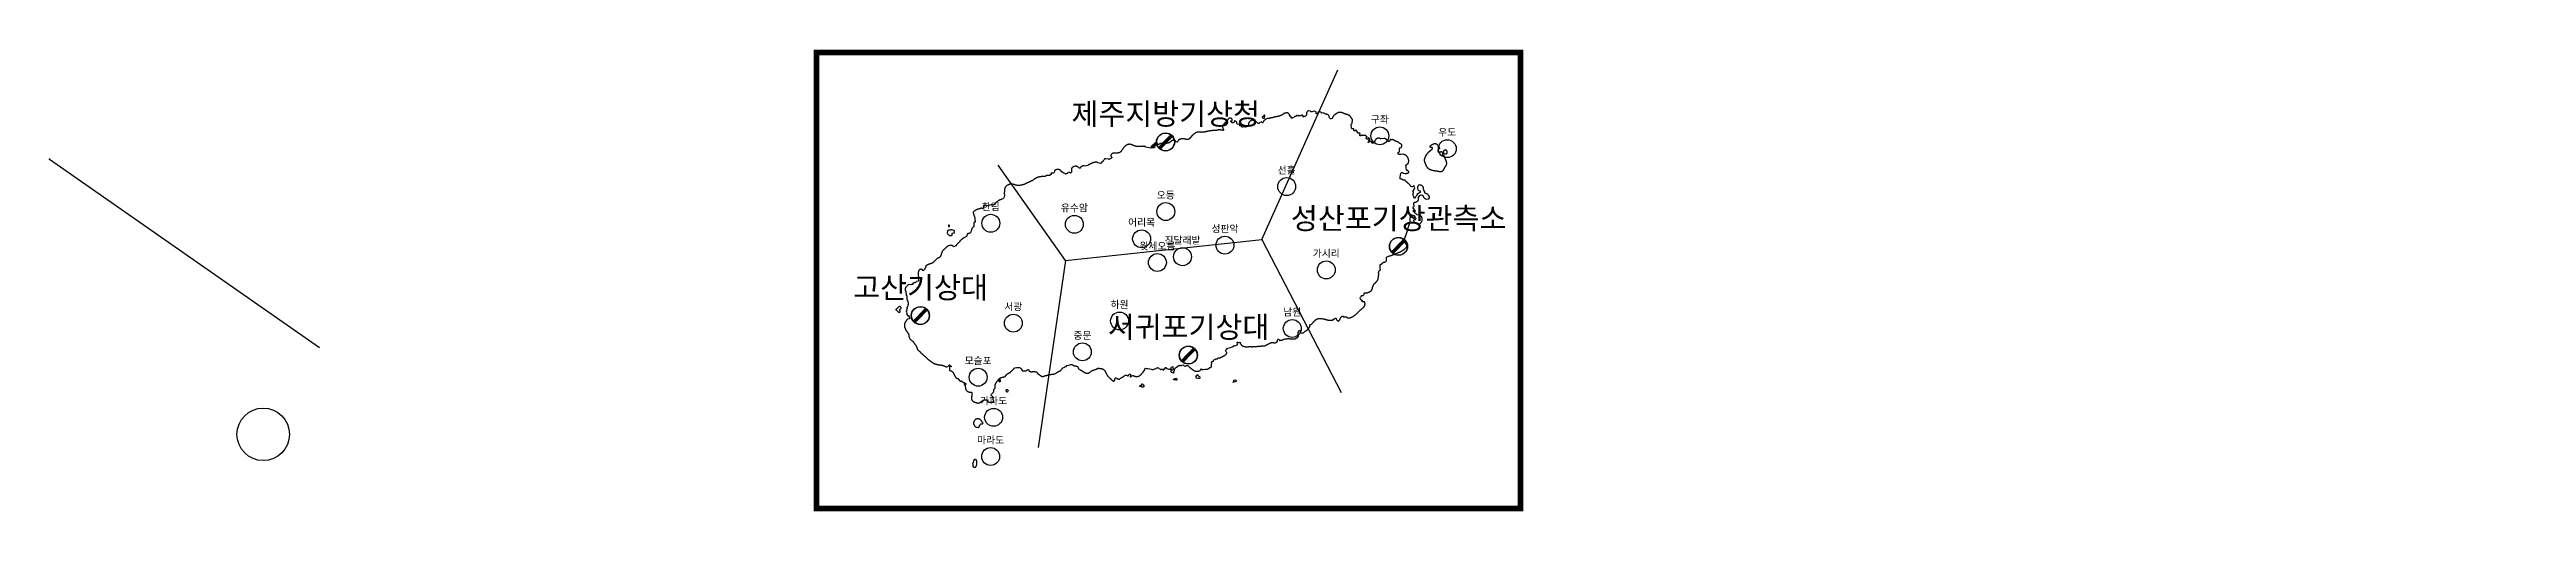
# Model space of a CAD drawing. Header units: millimetres. Extents: x -954552 to 1497340, y -301250 to 736091.
# Drawn here: x 0 to 346265, y -49129 to 15304 of the extents above; entities that cross this region are included whole.
import ezdxf
from ezdxf.enums import TextEntityAlignment as Align

# ---------------------------------------------------------------- set-up
doc = ezdxf.new("R2010")
doc.units = ezdxf.units.MM
for name, color, linetype in [('2122', 7, 'Continuous'), ('AWS', 4, 'Continuous'), ('AWS명', 2, 'Continuous'), ('EL', 2, 'Continuous'), ('Point', 1, 'Continuous'), ('관측소명', 3, 'Continuous'), ('기상청', 1, 'Continuous'), ('티센', 6, 'Continuous')]:
    doc.layers.add(name, color=color, linetype=linetype)
doc.styles.get("Standard").update_dxf_attribs({"font": ''})
doc.styles.get('Standard').set_extended_font_data('Gulim')

msp = doc.modelspace()

# ---------------------------------------------------------------- texts
at = {"layer": 'AWS명'}
for s, p in [('구좌', (185972, 4775)), ('우도', (195399, 2981)), ('선흘', (172950, -2307)), ('한림', (131580, -7426)), ('유수암', (143269, -7571)), ('오등', (156046, -5794)), ('어리목', (152667, -9596)), ('성판악', (164320, -10484)), ('윗세오름', (154878, -12902)), ('진달래밭', (158389, -12095)), ('가시리', (178485, -13935)), ('서광', (134736, -21364)), ('하원', (149588, -21059)), ('남원', (173727, -22111)), ('중문', (144387, -25372)), ('모슬포', (129818, -28911)), ('가파도', (131975, -34506)), ('마라도', (131559, -39978))]:
    msp.add_text(s, height=1000, dxfattribs=at).set_placement(p, align=Align.BOTTOM_CENTER)
at = {"layer": 'EL'}
for p in [(156039, 2428), (188602, -12145), (121762, -21793), (159228, -27311)]:
    msp.add_text('0.000', height=2.5, dxfattribs=at).set_placement(p, align=Align.TOP_CENTER)
at = {"layer": '관측소명'}
for s, p in [('제주지방기상청', (156039, 3929)), ('성산포기상관측소', (188602, -10644)), ('고산기상대', (121762, -20292)), ('서귀포기상대', (159228, -25810))]:
    msp.add_text(s, height=3000, dxfattribs=at).set_placement(p, align=Align.BOTTOM_CENTER)
at = {"layer": '관측소명', "insert": (346244, -11174), "char_height": 2.5, "width": 23.09, "attachment_point": 1}
msp.add_mtext('188941.82232', dxfattribs=at)

# ---------------------------------------------------------------- blocks, each defined once
blk = doc.blocks.new('관측소(기상청)')
at = {"layer": '기상청', "const_width": 500}
blk.add_lwpolyline([(821, 874), (-914, -926)], dxfattribs=at)
at = {"layer": '기상청'}
blk.add_circle((-46, -26), 1250, dxfattribs=at)

# ---------------------------------------------------------------- linework, layer by layer
at = {"linetype": 'Continuous', "const_width": 800}
msp.add_lwpolyline([(107223, -48729), (107223, 14904), (205620, 14904), (205620, -48729)], close=True, dxfattribs=at)
at = {"layer": '2122', "color": 7}
for points in [[(179840, -22147), (179874, -22223), (179881, -22326), (179904, -22396), (179996, -22469), (180037, -22505), (180079, -22540), (180121, -22565), (180159, -22575), (180204, -22567), (180248, -22543), (180290, -22508), (180327, -22466), (180331, -22460), (180360, -22420), (180383, -22375), (180401, -22328), (180410, -22302), (180427, -22255), (180441, -22207), (180455, -22159), (180461, -22137), (180432, -22078), (180514, -22070), (180641, -21922), (180729, -21880), (180766, -21883), (180828, -21906), (180933, -22026), (180990, -22027), (181121, -21966), (181121, -21966), (181209, -21949), (181253, -21961), (181293, -21988), (181332, -22024), (181371, -22062), (181410, -22097), (181417, -22101), (181462, -22118), (181511, -22129), (181560, -22134), (181611, -22136), (181663, -22133), (181714, -22126), (181766, -22116), (181817, -22104), (181826, -22101), (181875, -22091), (181922, -22078), (181969, -22062), (182015, -22044), (182061, -22024), (182106, -22001), (182151, -21977), (182195, -21951), (182238, -21924), (182281, -21895), (182323, -21866), (182365, -21836), (182366, -21836), (182407, -21808), (182448, -21780), (182448, -21780), (182489, -21751), (182529, -21720), (182568, -21689), (182606, -21658), (182645, -21625), (182683, -21592), (182720, -21559), (182757, -21525), (182794, -21491), (182830, -21456), (182855, -21433), (182890, -21398), (182925, -21361), (182959, -21325), (182993, -21288), (183027, -21251), (183061, -21214), (183095, -21177), (183130, -21141), (183164, -21105), (183199, -21069), (183235, -21034), (183272, -21000), (183309, -20968), (183348, -20936), (183365, -20923), (183394, -20901), (183435, -20871), (183476, -20841), (183517, -20810), (183559, -20778), (183559, -20778), (183599, -20746), (183638, -20713), (183676, -20679), (183712, -20643), (183745, -20606), (183775, -20567), (183802, -20527), (183825, -20484), (183843, -20439), (183857, -20392), (183869, -20343), (183879, -20294), (183888, -20244), (183897, -20193), (183904, -20154), (183878, -20042), (183879, -19930), (183849, -19886), (183799, -19876), (183652, -19878), (183542, -19898), (183498, -19891), (183493, -19844), (183527, -19806), (183527, -19781), (183544, -19754), (183538, -19741), (183333, -19632), (183254, -19503), (183230, -19353), (183245, -19253), (183245, -19253), (183340, -19166), (183385, -19061), (183422, -19022), (183654, -19003), (183753, -18903), (183769, -18804), (183790, -18698), (183839, -18653), (183909, -18628), (184015, -18617), (184128, -18628), (184177, -18623), (184226, -18612), (184274, -18596), (184321, -18577), (184349, -18565), (184398, -18551), (184447, -18535), (184496, -18518), (184543, -18499), (184588, -18477), (184632, -18453), (184672, -18425), (184695, -18407), (184732, -18374), (184766, -18338), (184797, -18298), (184826, -18256), (184851, -18212), (184874, -18166), (184882, -18148), (184882, -18148), (184899, -18102), (184913, -18055), (184924, -18006), (184935, -17956), (184945, -17907), (184958, -17858), (184968, -17825), (184986, -17778), (185006, -17732), (185027, -17687), (185040, -17659), (185060, -17614), (185082, -17568), (185104, -17523), (185128, -17479), (185153, -17436), (185162, -17422), (185192, -17383), (185224, -17345), (185259, -17309), (185295, -17274), (185331, -17239), (185369, -17205), (185406, -17171), (185443, -17137), (185479, -17101), (185513, -17065), (185545, -17027), (185550, -17020), (185579, -16979), (185607, -16937), (185607, -16937), (185633, -16894), (185657, -16849), (185680, -16804), (185700, -16758), (185717, -16712), (185722, -16697), (185737, -16650), (185750, -16601), (185760, -16552), (185769, -16503), (185776, -16453), (185782, -16403), (185787, -16359), (185793, -16309), (185799, -16260), (185804, -16210), (185808, -16160), (185811, -16110), (185814, -16060), (185815, -16010), (185816, -16000), (185812, -15948), (185807, -15896), (185803, -15844), (185802, -15794), (185804, -15745), (185812, -15698), (185816, -15683), (185835, -15640), (185862, -15600), (185893, -15561), (185893, -15561), (185928, -15524), (185965, -15488), (186003, -15452), (186040, -15415), (186046, -15410), (186029, -15213), (186032, -15006), (185996, -14868), (186004, -14774), (186124, -14642), (186225, -14615), (186275, -14566), (186314, -14479), (186440, -14380), (186486, -14364), (186535, -14355), (186586, -14349), (186636, -14342), (186678, -14332), (186727, -14314), (186774, -14291), (186817, -14264), (186852, -14231), (186858, -14224), (186884, -14184), (186903, -14138), (186915, -14089), (186921, -14036), (186923, -13983), (186923, -13951), (186922, -13901), (186922, -13901), (186917, -13851), (186911, -13801), (186909, -13778), (186881, -13666), (187245, -13505), (187292, -13489), (187340, -13475), (187388, -13461), (187436, -13448), (187485, -13434), (187533, -13421), (187581, -13407), (187613, -13398), (187660, -13381), (187707, -13364), (187754, -13346), (187800, -13328), (187847, -13310), (187893, -13291), (187939, -13271), (187985, -13252), (188032, -13232), (188078, -13213), (188116, -13196), (188163, -13178), (188209, -13159), (188256, -13141), (188302, -13122), (188349, -13103), (188395, -13084), (188441, -13065), (188441, -13065), (188487, -13046), (188533, -13026), (188579, -13007), (188605, -12995), (188652, -12976), (188699, -12957), (188745, -12938), (188791, -12918), (188838, -12898), (188883, -12878), (188929, -12857), (188974, -12835), (189018, -12812), (189062, -12788), (189105, -12763), (189147, -12737), (189159, -12729), (189201, -12701), (189242, -12673), (189282, -12643), (189321, -12612), (189360, -12580), (189398, -12547), (189435, -12514), (189472, -12480), (189508, -12445), (189511, -12441), (189547, -12406), (189555, -12398), (189593, -12364), (189633, -12329), (189633, -12329), (189672, -12295), (189707, -12259), (189735, -12222), (189741, -12211), (189752, -12171), (189754, -12129), (189747, -12085), (189733, -12039), (189714, -11993), (189690, -11945), (189663, -11896), (189634, -11846), (189606, -11797), (189578, -11746), (189552, -11696), (189547, -11687), (189531, -11638), (189516, -11589), (189501, -11540), (189488, -11491), (189475, -11441), (189465, -11391), (189456, -11342), (189449, -11292), (189445, -11243), (189443, -11194), (189445, -11145), (189447, -11119), (189454, -11071), (189464, -11023), (189477, -10975), (189477, -10975), (189492, -10928), (189509, -10881), (189527, -10834), (189547, -10786), (189567, -10739), (189587, -10692), (189606, -10645), (189612, -10630), (189628, -10582), (189643, -10535), (189658, -10487), (189673, -10440), (189689, -10392), (189704, -10344), (189719, -10296), (189733, -10249), (189748, -10201), (189763, -10153), (189777, -10105), (189792, -10057), (189806, -10009), (189821, -9961), (189835, -9914), (189849, -9866), (189863, -9818), (189877, -9770), (189892, -9722), (189906, -9674), (189920, -9626), (189934, -9578), (189948, -9530), (189963, -9482), (189977, -9434), (189977, -9434), (189991, -9386), (190006, -9338), (190007, -9336), (190022, -9289), (190037, -9241), (190053, -9193), (190068, -9146), (190083, -9098), (190098, -9050), (190113, -9003), (190128, -8955), (190136, -8926), (190152, -8879), (190167, -8831), (190182, -8783), (190195, -8734), (190206, -8686), (190215, -8639), (190222, -8590), (190226, -8540), (190228, -8490), (190229, -8440), (190229, -8390), (190229, -8339), (190230, -8308), (190203, -8192), (190248, -8092), (190249, -8018), (190170, -7860), (190177, -7824), (190209, -7790), (190296, -7769), (190458, -7771), (190458, -7771), (190752, -7821), (190774, -7838), (190850, -7938), (190861, -8070), (190854, -8126), (190879, -8161), (190989, -8237), (190938, -8402), (190919, -8433), (190762, -8444), (190699, -8499), (190692, -8518), (190722, -8640), (190743, -8686), (190769, -8729), (190800, -8769), (190826, -8797), (190862, -8832), (190901, -8863), (190943, -8890), (190988, -8915), (191034, -8936), (191064, -8948), (191110, -8972), (191158, -8993), (191207, -9011), (191257, -9026), (191306, -9035), (191355, -9038), (191403, -9035), (191409, -9034), (191457, -9025), (191505, -9008), (191505, -9008), (191551, -8986), (191594, -8959), (191635, -8927), (191661, -8905), (191698, -8872), (191733, -8835), (191765, -8795), (191793, -8752), (191818, -8707), (191839, -8660), (191856, -8612), (191868, -8563), (191869, -8560), (191881, -8511), (191888, -8462), (191892, -8411), (191891, -8360), (191886, -8309), (191878, -8259), (191869, -8222), (191859, -8171), (191845, -8121), (191828, -8072), (191806, -8026), (191780, -7983), (191749, -7945), (191732, -7927), (191696, -7897), (191655, -7872), (191610, -7851), (191562, -7832), (191513, -7814), (191464, -7798), (191464, -7798), (191423, -7783), (191178, -7746), (191035, -7632), (190977, -7598), (190978, -7585), (190726, -7337), (190726, -7325), (190714, -7321), (190690, -7280), (190698, -7143), (190793, -6994), (190768, -6914), (190620, -6852), (190635, -6712), (190699, -6609), (190768, -6576), (190747, -6439), (190727, -6366), (190711, -6169), (190737, -6082), (190794, -6039), (190838, -6017), (190885, -6000), (190934, -5986), (190982, -5972), (191005, -5965), (191054, -5947), (191101, -5927), (191147, -5906), (191191, -5881), (191231, -5852), (191250, -5835), (191287, -5800), (191287, -5800), (191319, -5761), (191347, -5718), (191370, -5672), (191386, -5624), (191394, -5591), (191399, -5542), (191399, -5492), (191396, -5441), (191394, -5411), (191371, -5345), (191456, -5178), (191576, -5056), (191746, -4977), (191973, -4994), (191988, -5038), (191997, -5091), (191998, -5096), (192014, -5143), (192034, -5190), (192058, -5235), (192086, -5277), (192116, -5318), (192149, -5356), (192185, -5391), (192222, -5422), (192263, -5451), (192305, -5478), (192349, -5504), (192386, -5527), (192520, -5546), (192807, -5498), (192921, -5400), (192932, -5254), (192932, -5254), (192884, -5146), (192776, -4998), (192745, -4963), (192709, -4940), (192602, -4823), (192476, -4797), (192311, -4744), (192255, -4738), (192249, -4728), (192270, -4522), (192184, -4409), (192184, -4396), (192164, -4352), (192128, -4314), (192120, -4305), (192105, -4259), (192098, -4210), (192097, -4159), (192096, -4108), (192095, -4057), (192091, -4025), (192078, -3975), (192061, -3927), (192041, -3879), (192016, -3834), (191989, -3792), (191957, -3754), (191926, -3723), (191887, -3693), (191845, -3667), (191800, -3644), (191754, -3622), (191710, -3601), (191710, -3601), (191670, -3599), (191533, -3569), (191382, -3642), (191294, -3728), (191241, -3878), (191221, -4089), (191299, -4256), (191325, -4288), (191404, -4336), (191603, -4401), (191622, -4420), (191607, -4544), (191505, -4668), (191505, -4680), (191367, -4762), (191279, -4802), (191229, -4842), (191164, -4951), (191150, -5050), (190968, -5229), (190894, -5359), (190840, -5427), (190814, -5442), (190759, -5429), (190722, -5344), (190712, -5182), (190674, -5131), (190662, -5131), (190627, -5043), (190630, -4768), (190682, -4632), (190682, -4606), (190541, -4429), (190541, -4429), (190566, -4377), (190685, -4332), (190704, -4313), (190712, -4182), (190803, -4108), (190883, -3974), (190816, -3887), (190774, -3833), (190769, -3721), (190750, -3711), (190656, -3745), (190532, -3825), (190468, -3829), (190361, -3809), (190320, -3786), (190285, -3754), (190253, -3715), (190224, -3672), (190196, -3626), (190168, -3581), (190157, -3565), (190122, -3528), (190087, -3493), (190051, -3458), (190015, -3424), (189978, -3390), (189941, -3357), (189903, -3323), (189884, -3306), (189846, -3272), (189809, -3239), (189772, -3206), (189734, -3173), (189734, -3173), (189697, -3141), (189577, -3064), (189578, -3039), (189492, -2907), (189417, -2899), (189345, -2921), (189299, -2918), (189253, -2901), (189208, -2875), (189164, -2845), (189118, -2817), (189107, -2810), (189060, -2793), (189012, -2777), (188965, -2761), (188963, -2760), (188801, -2707), (188804, -2561), (188858, -2176), (188907, -2002), (188949, -1896), (188987, -1863), (189138, -1858), (189236, -1919), (189480, -1966), (189530, -1969), (189580, -1970), (189631, -1967), (189681, -1962), (189730, -1953), (189779, -1941), (189782, -1941), (189841, -1932), (189841, -1932), (189900, -1920), (189953, -1904), (189995, -1881), (190022, -1850), (190026, -1840), (190028, -1795), (190015, -1744), (189991, -1695), (189983, -1682), (189953, -1645), (189915, -1613), (189872, -1584), (189828, -1557), (189810, -1545), (189705, -1404), (189652, -1238), (189655, -975), (189624, -840), (189639, -801), (189668, -766), (189707, -735), (189753, -706), (189802, -677), (189848, -645), (189882, -618), (189911, -577), (189936, -533), (189957, -486), (189975, -439), (189989, -390), (189999, -340), (190004, -290), (190004, -287), (190009, -238), (190010, -188), (190007, -138), (190001, -87), (190001, -87), (189991, -37), (189978, 13), (189961, 61), (189942, 109), (189920, 156), (189904, 187), (189882, 233), (189858, 277), (189831, 321), (189802, 362), (189770, 402), (189736, 440), (189700, 475), (189662, 508), (189630, 532), (189591, 560), (189549, 584), (189505, 607), (189459, 626), (189412, 645), (189364, 661), (189316, 677), (189267, 693), (189218, 709), (189169, 724), (189163, 726), (188896, 666), (188596, 682), (188547, 746), (188542, 883), (188549, 932), (188701, 1055), (188733, 1137), (188737, 1480), (188790, 1582), (188959, 1658), (188959, 1658), (188992, 1695), (189018, 1739), (189036, 1787), (189042, 1812), (189054, 1863), (189057, 1915), (189053, 1966), (189038, 2013), (189035, 2021), (189009, 2058), (188974, 2090), (188931, 2118), (188884, 2143), (188835, 2168), (188803, 2186), (188763, 2217), (188724, 2249), (188685, 2280), (188646, 2311), (188606, 2342), (188565, 2370), (188526, 2395), (188482, 2417), (188436, 2437), (188390, 2455), (188343, 2472), (188295, 2488), (188247, 2505), (188200, 2522), (188154, 2541), (188145, 2544), (188102, 2571), (188059, 2599), (188017, 2628), (187974, 2655), (187931, 2681), (187931, 2681), (187887, 2703), (187842, 2720), (187831, 2724), (187783, 2733), (187734, 2738), (187683, 2740), (187633, 2740), (187582, 2739), (187570, 2739), (187509, 2751), (187452, 2758), (187410, 2749), (187398, 2739), (187389, 2694), (187390, 2641), (187396, 2567), (187277, 2497), (187245, 2463), (187182, 2470), (187047, 2594), (186923, 2725), (186892, 2766), (186861, 2805), (186837, 2828), (186796, 2854), (186751, 2874), (186702, 2889), (186652, 2902), (186620, 2911), (186551, 2909), (186174, 2868), (186144, 2853), (186099, 2853), (186054, 2876), (186009, 2908), (185970, 2933), (185970, 2933), (185921, 2945), (185871, 2952), (185820, 2955), (185770, 2953), (185719, 2946), (185693, 2940), (185644, 2930), (185595, 2915), (185549, 2895), (185506, 2870), (185499, 2866), (185459, 2836), (185422, 2802), (185389, 2764), (185358, 2723), (185334, 2686), (185309, 2643), (185287, 2599), (185267, 2559), (185245, 2434), (185210, 2410), (185092, 2274), (185049, 2243), (185024, 2241), (184911, 2239), (184850, 2321), (184845, 2442), (184695, 2439), (184646, 2539), (184561, 2497), (184401, 2346), (184344, 2344), (184332, 2359), (184332, 2403), (184364, 2493), (184459, 2623), (184459, 2623), (184460, 2636), (184511, 2675), (184569, 2812), (184460, 2955), (184408, 2989), (184359, 2902), (184250, 2785), (184175, 2811), (184083, 2925), (184077, 2963), (184083, 2981), (184203, 3083), (184179, 3120), (184139, 3157), (184106, 3198), (184072, 3239), (184037, 3276), (183998, 3306), (183967, 3322), (183920, 3328), (183871, 3326), (183819, 3320), (183767, 3314), (183765, 3314), (183715, 3318), (183666, 3324), (183616, 3332), (183567, 3341), (183518, 3350), (183473, 3359), (183407, 3360), (183388, 3331), (183332, 3286), (183288, 3264), (183238, 3271), (183195, 3344), (183195, 3344), (183181, 3409), (183178, 3456), (183205, 3621), (183192, 3634), (183005, 3639), (182924, 3665), (182759, 3937), (182617, 4095), (182554, 4077), (182472, 3991), (182391, 3982), (182349, 4037), (182325, 4186), (182332, 4237), (182313, 4255), (182095, 4271), (182077, 4283), (182021, 4362), (182006, 4432), (181983, 4809), (182022, 4937), (182081, 5065), (182089, 5169), (182099, 5219), (182113, 5268), (182127, 5317), (182139, 5366), (182147, 5414), (182149, 5439), (182143, 5486), (182131, 5533), (182113, 5579), (182090, 5624), (182064, 5668), (182035, 5711), (182004, 5754), (182004, 5754), (181971, 5796), (181940, 5835), (181913, 5878), (181885, 5921), (181856, 5963), (181825, 6003), (181793, 6041), (181758, 6077), (181721, 6110), (181696, 6129), (181655, 6155), (181612, 6177), (181566, 6196), (181519, 6212), (181471, 6226), (181421, 6239), (181371, 6252), (181321, 6264), (181272, 6277), (181236, 6288), (181189, 6306), (181143, 6325), (181096, 6344), (181050, 6363), (181004, 6381), (180957, 6400), (180910, 6417), (180890, 6424), (180843, 6443), (180796, 6462), (180748, 6480), (180700, 6497), (180652, 6512), (180604, 6526), (180555, 6536), (180507, 6543), (180507, 6543), (180466, 6546), (180416, 6549), (180366, 6548), (180315, 6544), (180265, 6537), (180215, 6527), (180166, 6514), (180117, 6498), (180070, 6480), (180024, 6459), (179999, 6446), (179956, 6422), (179914, 6396), (179873, 6367), (179833, 6336), (179794, 6304), (179755, 6271), (179740, 6259), (179698, 6230), (179656, 6201), (179615, 6171), (179575, 6140), (179538, 6107), (179503, 6072), (179474, 6036), (179448, 5994), (179425, 5950), (179404, 5905), (179385, 5858), (179367, 5810), (179359, 5792), (179320, 5709), (179182, 5648), (179051, 5656), (178941, 5801), (178910, 5864), (178910, 5864), (178886, 5971), (178873, 6021), (178858, 6071), (178838, 6117), (178812, 6158), (178805, 6165), (178769, 6195), (178726, 6219), (178678, 6237), (178627, 6252), (178576, 6266), (178575, 6266), (178528, 6282), (178480, 6297), (178432, 6311), (178384, 6325), (178338, 6338), (178223, 6367), (178174, 6436), (178075, 6469), (177812, 6460), (177781, 6495), (177726, 6605), (177463, 6565), (177363, 6564), (177300, 6486), (177288, 6486), (177287, 6473), (177149, 6351), (177086, 6349), (177067, 6371), (177062, 6415), (177083, 6615), (177059, 6646), (176841, 6698), (176722, 6700), (176722, 6700), (176527, 6628), (176376, 6617), (176284, 6694), (176060, 6772), (176009, 6768), (175960, 6755), (175928, 6740), (175890, 6711), (175856, 6674), (175826, 6632), (175806, 6603), (175776, 6563), (175748, 6522), (175734, 6503), (175706, 6409), (175721, 6232), (175676, 6129), (175609, 6038), (175577, 6011), (175487, 5983), (175418, 5981), (175392, 5958), (175367, 5952), (175311, 5895), (175267, 5902), (175231, 5952), (175214, 6091), (175146, 6154), (175027, 6156), (174939, 6069), (174725, 6082), (174632, 6098), (174526, 6022), (174472, 6034), (174408, 6133), (174326, 6109), (174326, 6109), (174242, 6010), (174237, 5991), (174093, 5950), (173973, 5858), (173772, 5785), (173722, 5748), (173598, 5739), (173559, 5763), (173593, 5903), (173581, 5945), (173420, 6040), (173334, 6176), (173334, 6188), (173324, 6236), (173300, 6281), (173267, 6322), (173252, 6337), (173220, 6379), (173184, 6418), (173143, 6449), (173097, 6469), (173073, 6473), (173029, 6473), (172979, 6472), (172929, 6470), (172878, 6465), (172828, 6459), (172779, 6450), (172730, 6439), (172682, 6425), (172656, 6416), (172611, 6396), (172567, 6373), (172525, 6347), (172483, 6319), (172442, 6290), (172442, 6290), (172401, 6260), (172360, 6230), (172319, 6201), (172277, 6173), (172239, 6150), (172193, 6129), (172148, 6109), (172101, 6090), (172054, 6073), (172007, 6056), (171959, 6041), (171911, 6027), (171862, 6014), (171813, 6002), (171764, 5991), (171715, 5981), (171699, 5977), (171650, 5968), (171601, 5960), (171551, 5953), (171502, 5946), (171452, 5940), (171402, 5933), (171353, 5926), (171303, 5918), (171254, 5910), (171232, 5905), (171184, 5889), (171136, 5871), (171089, 5853), (171042, 5835), (170994, 5817), (170947, 5802), (170898, 5790), (170850, 5781), (170800, 5776), (170800, 5776), (170793, 5776), (170764, 5776), (170715, 5771), (170666, 5761), (170618, 5746), (170570, 5730), (170523, 5713), (170474, 5699), (170434, 5690), (170383, 5689), (170333, 5690), (170283, 5689), (170234, 5683), (170232, 5683), (170186, 5667), (170140, 5647), (170095, 5623), (170051, 5599), (170045, 5596), (169951, 5520), (169901, 5495), (169749, 5361), (169749, 5348), (169717, 5316), (169684, 5204), (169608, 5107), (169608, 5094), (169532, 5101), (169490, 5164), (169359, 5166), (169209, 5129), (169152, 5106), (169089, 5027), (169088, 5013), (169019, 5005), (168979, 5011), (168979, 5011), (168814, 5130), (168775, 5161), (168735, 5192), (168696, 5222), (168686, 5229), (168645, 5258), (168603, 5285), (168560, 5311), (168516, 5335), (168471, 5357), (168434, 5373), (168398, 5387), (168350, 5405), (168301, 5422), (168250, 5436), (168200, 5446), (168149, 5452), (168100, 5452), (168053, 5445), (168008, 5431), (167964, 5410), (167922, 5383), (167881, 5351), (167842, 5316), (167806, 5278), (167771, 5238), (167758, 5222), (167720, 5185), (167684, 5147), (167652, 5107), (167624, 5064), (167604, 5019), (167593, 4977), (167590, 4929), (167594, 4879), (167599, 4828), (167599, 4828), (167600, 4819), (167684, 4720), (167664, 4664), (167614, 4622), (167614, 4609), (167557, 4600), (167212, 4477), (167125, 4485), (167065, 4632), (166958, 4621), (166914, 4587), (166914, 4574), (166850, 4500), (166825, 4492), (166700, 4491), (166640, 4597), (166596, 4654), (166453, 4693), (166367, 4814), (166292, 4858), (166056, 4924), (166025, 4943), (165976, 5006), (165970, 5032), (165979, 5187), (165898, 5270), (165836, 5286), (165731, 5358), (165656, 5379), (165591, 5186), (165527, 5112), (165465, 5088), (165321, 5100), (165290, 5113), (165264, 5151), (165173, 5223), (165173, 5223), (165173, 5236), (165136, 5255), (165118, 5299), (165137, 5358), (165300, 5356), (165331, 5371), (165337, 5390), (165326, 5543), (165309, 5592), (165284, 5638), (165252, 5677), (165220, 5703), (165178, 5727), (165129, 5741), (165077, 5747), (165024, 5745), (164972, 5735), (164961, 5732), (164917, 5719), (164875, 5698), (164835, 5671), (164797, 5638), (164760, 5601), (164724, 5562), (164690, 5520), (164656, 5478), (164623, 5437), (164588, 5402), (164554, 5366), (164520, 5329), (164486, 5292), (164454, 5254), (164422, 5215), (164390, 5177), (164359, 5137), (164357, 5135), (164357, 5135), (164324, 5097), (164291, 5059), (164259, 5020), (164228, 4981), (164197, 4941), (164168, 4901), (164141, 4859), (164116, 4816), (164105, 4798), (164078, 4753), (164051, 4708), (164028, 4662), (164010, 4615), (163997, 4568), (163991, 4519), (163990, 4510), (163995, 4461), (164005, 4412), (164018, 4363), (164026, 4330), (164022, 4240), (164097, 4210), (164134, 4154), (164127, 4082), (164108, 4052), (164043, 3996), (163981, 4010), (163926, 4073), (163801, 4087), (163751, 4099), (163701, 4112), (163652, 4124), (163603, 4131), (163554, 4130), (163544, 4128), (163496, 4114), (163496, 4114), (163493, 4114), (163445, 4101), (163397, 4089), (163348, 4078), (163299, 4068), (163250, 4058), (163200, 4050), (163151, 4042), (163101, 4035), (163051, 4029), (163033, 4027), (162984, 4023), (162934, 4019), (162884, 4016), (162834, 4013), (162784, 4011), (162734, 4009), (162684, 4007), (162634, 4005), (162584, 4003), (162534, 3999), (162523, 3999), (162473, 3994), (162423, 3988), (162374, 3982), (162324, 3976), (162275, 3969), (162225, 3962), (162176, 3954), (162126, 3946), (162077, 3938), (162028, 3929), (161978, 3920), (161929, 3910), (161880, 3900), (161868, 3898), (161868, 3898), (161820, 3887), (161771, 3875), (161722, 3863), (161674, 3851), (161625, 3839), (161576, 3827), (161528, 3816), (161479, 3805), (161430, 3796), (161381, 3787), (161351, 3783), (161301, 3776), (161251, 3770), (161201, 3765), (161152, 3762), (161121, 3761), (161071, 3763), (161021, 3767), (160971, 3772), (160921, 3778), (160872, 3783), (160822, 3788), (160790, 3790), (160739, 3793), (160688, 3794), (160638, 3794), (160587, 3793), (160537, 3789), (160488, 3782), (160440, 3773), (160423, 3769), (160376, 3755), (160329, 3739), (160283, 3719), (160238, 3697), (160194, 3673), (160194, 3673), (160151, 3646), (160109, 3618), (160067, 3588), (160026, 3557), (159987, 3525), (159977, 3517), (159937, 3487), (159899, 3456), (159861, 3423), (159823, 3390), (159787, 3356), (159751, 3320), (159716, 3285), (159681, 3248), (159647, 3211), (159618, 3179), (159586, 3139), (159556, 3097), (159526, 3056), (159495, 3015), (159464, 2976), (159431, 2939), (159396, 2905), (159358, 2874), (159352, 2870), (159310, 2842), (159265, 2817), (159219, 2796), (159171, 2779), (159123, 2767), (159093, 2762), (159045, 2758), (158997, 2760), (158948, 2766), (158899, 2775), (158849, 2787), (158849, 2787), (158799, 2800), (158749, 2813), (158699, 2826), (158661, 2834), (158611, 2842), (158561, 2849), (158511, 2855), (158460, 2860), (158410, 2862), (158360, 2863), (158311, 2861), (158262, 2856), (158251, 2855), (158202, 2847), (158153, 2837), (158104, 2824), (158056, 2808), (158009, 2789), (157964, 2769), (157949, 2761), (157905, 2738), (157862, 2713), (157820, 2686), (157791, 2668), (157776, 2568), (157725, 2503), (157725, 2490), (157618, 2411), (157512, 2425), (157394, 2538), (157367, 2583), (157340, 2627), (157309, 2661), (157267, 2677), (157217, 2680), (157164, 2673), (157164, 2673), (157110, 2659), (157094, 2654), (157045, 2642), (156998, 2626), (156952, 2607), (156907, 2584), (156863, 2558), (156820, 2530), (156778, 2501), (156770, 2495), (156730, 2465), (156692, 2432), (156653, 2400), (156614, 2369), (156574, 2340), (156569, 2337), (156525, 2314), (156479, 2293), (156432, 2276), (156384, 2261), (156334, 2249), (156285, 2239), (156267, 2237), (156218, 2228), (156168, 2222), (156118, 2218), (156068, 2216), (156018, 2216), (155967, 2217), (155917, 2220), (155885, 2222), (155836, 2228), (155786, 2235), (155736, 2242), (155686, 2248), (155637, 2251), (155637, 2251), (155627, 2251), (155577, 2248), (155528, 2241), (155479, 2231), (155430, 2220), (155381, 2207), (155333, 2194), (155284, 2181), (155274, 2179), (155231, 2165), (155195, 2150), (155158, 2137), (155134, 2128), (155131, 2124), (155068, 2057), (154967, 2068), (154894, 2148), (154890, 2149), (154856, 2163), (154851, 2163), (154816, 2159), (154811, 2153), (154758, 2098), (154763, 2086), (154795, 2000), (154766, 1991), (154620, 1987), (154614, 1980), (154483, 1832), (154487, 1820), (154524, 1717), (154512, 1676), (154396, 1612), (154355, 1590), (154105, 1583), (154100, 1592), (154100, 1592), (154096, 1704), (154100, 1704), (154104, 1707), (154218, 1797), (154782, 2251), (154783, 2252), (154862, 2337), (154853, 2347), (154845, 2356), (154844, 2357), (154805, 2392), (154797, 2389), (154763, 2377), (154761, 2376), (154462, 2138), (154461, 2138), (154111, 1837), (154044, 1814), (154042, 1811), (154004, 1774), (154003, 1771), (153985, 1718), (153985, 1717), (153949, 1568), (153225, 1710), (153190, 1746), (153167, 1769), (153126, 1793), (153081, 1808), (153032, 1815), (152981, 1817), (152928, 1814), (152874, 1808), (152820, 1802), (152778, 1798), (152728, 1798), (152728, 1798), (152678, 1798), (152628, 1797), (152578, 1795), (152528, 1793), (152478, 1790), (152476, 1790), (152426, 1786), (152376, 1781), (152326, 1776), (152276, 1772), (152226, 1769), (152176, 1767), (152127, 1768), (152102, 1769), (152053, 1774), (152004, 1781), (151955, 1791), (151906, 1802), (151857, 1815), (151809, 1830), (151761, 1845), (151713, 1862), (151693, 1869), (151646, 1887), (151600, 1907), (151553, 1927), (151508, 1947), (151462, 1967), (151416, 1987), (151369, 2005), (151322, 2022), (151283, 2035), (151234, 2050), (151184, 2063), (151134, 2075), (151084, 2085), (151084, 2085), (151034, 2092), (150984, 2096), (150935, 2097), (150886, 2094), (150873, 2092), (150824, 2086), (150776, 2076), (150728, 2062), (150681, 2044), (150634, 2024), (150589, 2001), (150544, 1976), (150500, 1948), (150458, 1918), (150417, 1887), (150377, 1854), (150362, 1841), (150324, 1809), (150288, 1776), (150253, 1741), (150219, 1704), (150187, 1666), (150155, 1627), (150124, 1587), (150093, 1546), (150063, 1505), (150034, 1464), (150010, 1431), (149983, 1387), (149956, 1343), (149930, 1298), (149903, 1254), (149877, 1210), (149849, 1167), (149820, 1127), (149789, 1089), (149789, 1089), (149755, 1054), (149719, 1022), (149708, 1014), (149667, 986), (149623, 961), (149578, 940), (149530, 921), (149482, 906), (149432, 894), (149382, 885), (149377, 884), (149328, 879), (149278, 876), (149228, 876), (149178, 876), (149127, 877), (149103, 876), (149051, 877), (148999, 877), (148946, 878), (148893, 877), (148841, 875), (148790, 871), (148739, 864), (148690, 854), (148644, 841), (148599, 822), (148557, 800), (148542, 790), (148504, 759), (148468, 725), (148433, 688), (148413, 668), (148376, 539), (148368, 452), (148485, 294), (148485, 294), (148464, 164), (148414, 102), (148256, 54), (148143, -10), (148037, 1), (147725, 86), (147603, 81), (147500, 65), (147424, -10), (147387, -113), (147357, -155), (147277, -232), (147271, -251), (147136, -335), (147076, -385), (147043, -504), (146979, -579), (146942, -593), (146600, -492), (146555, -469), (146510, -446), (146465, -425), (146443, -418), (146395, -407), (146345, -401), (146295, -401), (146244, -404), (146193, -411), (146155, -418), (146106, -425), (146057, -435), (146009, -448), (145961, -462), (145913, -479), (145866, -496), (145819, -515), (145773, -534), (145760, -540), (145760, -540), (145713, -559), (145667, -579), (145622, -599), (145580, -619), (145535, -640), (145489, -662), (145445, -684), (145400, -706), (145386, -712), (145278, -742), (145240, -769), (145240, -782), (145132, -883), (144929, -907), (144788, -935), (144654, -927), (144599, -907), (144413, -905), (144318, -1022), (144186, -1074), (144134, -1173), (144094, -1233), (144048, -1252), (143997, -1252), (143955, -1239), (143918, -1209), (143883, -1170), (143849, -1127), (143814, -1084), (143796, -1066), (143752, -1041), (143706, -1020), (143658, -1004), (143608, -991), (143558, -983), (143507, -978), (143456, -978), (143456, -978), (143429, -979), (143379, -980), (143328, -986), (143278, -995), (143229, -1008), (143181, -1025), (143134, -1045), (143089, -1068), (143048, -1094), (143004, -1121), (142963, -1151), (142927, -1186), (142904, -1217), (142883, -1260), (142869, -1307), (142859, -1357), (142850, -1409), (142846, -1432), (142848, -1583), (142858, -1783), (142757, -1894), (142715, -1919), (142662, -1911), (142570, -1823), (142521, -1803), (142300, -1878), (142287, -1987), (142215, -2009), (142078, -2018), (141831, -1937), (141800, -1934), (141633, -1847), (141546, -1771), (141502, -1764), (141464, -1739), (141464, -1739), (141437, -1699), (141416, -1649), (141396, -1597), (141380, -1562), (141343, -1528), (141303, -1499), (141258, -1475), (141211, -1455), (141161, -1439), (141110, -1427), (141058, -1420), (141005, -1416), (140953, -1417), (140934, -1418), (140886, -1422), (140838, -1431), (140790, -1444), (140742, -1459), (140694, -1477), (140647, -1496), (140599, -1515), (140553, -1533), (140510, -1669), (140452, -1843), (140407, -1899), (140282, -1947), (140150, -1945), (140094, -1913), (140013, -1919), (139994, -1943), (140024, -2018), (140013, -2099), (139777, -2271), (139739, -2271), (139689, -2264), (139689, -2264), (139640, -2253), (139592, -2242), (139566, -2238), (139516, -2238), (139466, -2244), (139417, -2254), (139369, -2270), (139358, -2274), (139315, -2299), (139273, -2328), (139232, -2359), (139191, -2388), (139149, -2411), (139103, -2419), (139054, -2420), (139005, -2416), (138954, -2409), (138903, -2401), (138851, -2393), (138804, -2389), (138755, -2393), (138705, -2399), (138656, -2407), (138607, -2416), (138557, -2426), (138508, -2437), (138466, -2447), (138417, -2455), (138367, -2464), (138318, -2473), (138269, -2484), (138220, -2495), (138172, -2508), (138172, -2508), (138124, -2522), (138092, -2533), (138045, -2550), (137999, -2569), (137953, -2589), (137908, -2611), (137864, -2635), (137820, -2660), (137777, -2686), (137735, -2713), (137704, -2734), (137665, -2765), (137627, -2798), (137589, -2832), (137551, -2865), (137513, -2898), (137474, -2929), (137434, -2958), (137391, -2984), (137388, -2986), (137343, -3008), (137297, -3028), (137294, -3029), (137248, -3049), (137202, -3068), (137156, -3087), (137110, -3106), (137063, -3124), (137017, -3143), (136978, -3159), (136932, -3178), (136886, -3198), (136840, -3217), (136840, -3217), (136794, -3237), (136748, -3258), (136703, -3278), (136657, -3299), (136612, -3321), (136567, -3342), (136561, -3345), (136516, -3369), (136472, -3393), (136428, -3417), (136384, -3441), (136340, -3463), (136295, -3484), (136265, -3497), (136219, -3516), (136171, -3532), (136124, -3547), (136075, -3561), (136027, -3573), (135978, -3584), (135928, -3593), (135879, -3601), (135829, -3608), (135779, -3614), (135729, -3619), (135719, -3619), (135669, -3627), (135618, -3633), (135568, -3639), (135517, -3643), (135467, -3646), (135416, -3648), (135366, -3647), (135366, -3647), (135316, -3645), (135266, -3641), (135217, -3636), (135168, -3627), (135129, -3619), (135081, -3606), (135034, -3590), (134987, -3573), (134939, -3556), (134892, -3540), (134848, -3526), (134800, -3513), (134750, -3500), (134700, -3490), (134650, -3480), (134600, -3473), (134549, -3467), (134499, -3463), (134449, -3462), (134399, -3463), (134349, -3467), (134300, -3473), (134288, -3476), (134238, -3483), (134188, -3494), (134139, -3507), (134091, -3523), (134044, -3541), (133999, -3563), (133954, -3587), (133914, -3612), (133870, -3639), (133828, -3668), (133828, -3668), (133788, -3699), (133750, -3733), (133714, -3769), (133681, -3808), (133650, -3848), (133623, -3890), (133598, -3934), (133597, -3936), (133576, -3980), (133558, -4025), (133543, -4072), (133530, -4121), (133520, -4171), (133512, -4221), (133505, -4272), (133500, -4323), (133497, -4353), (133490, -4402), (133485, -4452), (133481, -4502), (133478, -4552), (133475, -4602), (133473, -4652), (133471, -4702), (133469, -4752), (133468, -4791), (133479, -5001), (133479, -5051), (133438, -5275), (133399, -5375), (133323, -5471), (133267, -5523), (133121, -5577), (133121, -5577), (133073, -5593), (133025, -5608), (132977, -5623), (132930, -5639), (132883, -5656), (132836, -5674), (132791, -5694), (132756, -5712), (132713, -5737), (132672, -5765), (132631, -5793), (132590, -5823), (132555, -5848), (132485, -5951), (132305, -6062), (132246, -6121), (132233, -6120), (132233, -6133), (132017, -6374), (131961, -6383), (131824, -6371), (131768, -6327), (131730, -6324), (131612, -6331), (131160, -6488), (131085, -6487), (130892, -6421), (130785, -6432), (130754, -6444), (130729, -6466), (130716, -6466), (130641, -6536), (130474, -6846), (130474, -6846), (130429, -6889), (130429, -6891), (130400, -6885), (130354, -6841), (130309, -6828), (130263, -6827), (130214, -6835), (130164, -6850), (130114, -6869), (130063, -6891), (130012, -6913), (129994, -6920), (129944, -6929), (129895, -6938), (129845, -6947), (129796, -6957), (129747, -6969), (129699, -6982), (129652, -6998), (129613, -7014), (129568, -7035), (129524, -7058), (129481, -7084), (129439, -7112), (129398, -7142), (129359, -7172), (129333, -7193), (129284, -7222), (129237, -7252), (129193, -7284), (129155, -7318), (129126, -7354), (129110, -7394), (129110, -7394), (129110, -7395), (129110, -7439), (129121, -7486), (129139, -7535), (129161, -7586), (129174, -7618), (129189, -7665), (129204, -7713), (129219, -7761), (129234, -7808), (129249, -7856), (129253, -7869), (129268, -7917), (129283, -7965), (129297, -8013), (129312, -8060), (129327, -8108), (129333, -8128), (129373, -8337), (129419, -8658), (129405, -8755), (129358, -8757), (129318, -8754), (129280, -8777), (129253, -8818), (129234, -8870), (129221, -8927), (129217, -8948), (129208, -8996), (129203, -9045), (129203, -9096), (129206, -9147), (129210, -9198), (129210, -9198), (129210, -9199), (129221, -9252), (129230, -9304), (129230, -9352), (129224, -9372), (129198, -9410), (129159, -9443), (129117, -9473), (129080, -9506), (129042, -9540), (129005, -9573), (128967, -9606), (128930, -9638), (128915, -9739), (128910, -9798), (128903, -9879), (128788, -10066), (128742, -10240), (128710, -10266), (128603, -10353), (128397, -10344), (128384, -10350), (128263, -10508), (128166, -10756), (128083, -10827), (127993, -10878), (127930, -10890), (127886, -10915), (127842, -10939), (127799, -10965), (127757, -10991), (127715, -11018), (127714, -11019), (127714, -11019), (127674, -11049), (127635, -11081), (127597, -11113), (127559, -11146), (127521, -11179), (127505, -11192), (127466, -11223), (127427, -11254), (127405, -11271), (127321, -11331), (127225, -11562), (127085, -11665), (127045, -11695), (127005, -11725), (126988, -11738), (126948, -11769), (126909, -11800), (126871, -11833), (126865, -11839), (126831, -11875), (126798, -11913), (126766, -11951), (126757, -11961), (126730, -12067), (126372, -12218), (126344, -12182), (126317, -12137), (126290, -12098), (126252, -12067), (126209, -12044), (126162, -12028), (126162, -12028), (126111, -12017), (126058, -12012), (126004, -12011), (125950, -12014), (125916, -12019), (125867, -12022), (125818, -12030), (125769, -12041), (125720, -12057), (125673, -12075), (125626, -12096), (125581, -12120), (125537, -12147), (125535, -12148), (125494, -12174), (125454, -12203), (125415, -12234), (125378, -12267), (125341, -12302), (125306, -12338), (125270, -12374), (125235, -12411), (125199, -12447), (125183, -12464), (125143, -12496), (125104, -12528), (125064, -12560), (125025, -12592), (124987, -12625), (124950, -12659), (124915, -12694), (124915, -12694), (124881, -12730), (124852, -12766), (124825, -12807), (124800, -12849), (124777, -12893), (124757, -12938), (124738, -12985), (124720, -13032), (124703, -13080), (124687, -13128), (124672, -13177), (124657, -13226), (124642, -13274), (124636, -13291), (124624, -13342), (124612, -13393), (124599, -13443), (124584, -13492), (124566, -13538), (124543, -13579), (124528, -13601), (124494, -13633), (124455, -13660), (124411, -13684), (124365, -13706), (124317, -13727), (124269, -13747), (124221, -13769), (124211, -13774), (124170, -13801), (124129, -13830), (124129, -13830), (124089, -13859), (124049, -13890), (124010, -13922), (123972, -13954), (123934, -13987), (123897, -14020), (123860, -14055), (123838, -14076), (123803, -14112), (123769, -14149), (123735, -14187), (123702, -14225), (123668, -14262), (123634, -14299), (123598, -14334), (123561, -14367), (123523, -14398), (123521, -14399), (123480, -14427), (123437, -14453), (123394, -14476), (123349, -14499), (123303, -14520), (123256, -14539), (123210, -14558), (123176, -14572), (123129, -14590), (123082, -14607), (123035, -14623), (122987, -14638), (122940, -14654), (122940, -14654), (122892, -14670), (122845, -14687), (122798, -14704), (122752, -14723), (122737, -14730), (122693, -14752), (122648, -14775), (122604, -14799), (122561, -14823), (122522, -14845), (122478, -15119), (122465, -15122), (122370, -15242), (122337, -15380), (122249, -15425), (122160, -15527), (122128, -15530), (122104, -15520), (121968, -15374), (121856, -15351), (121804, -15346), (121753, -15348), (121704, -15358), (121673, -15370), (121632, -15396), (121596, -15431), (121565, -15472), (121544, -15506), (121517, -15548), (121495, -15593), (121476, -15640), (121476, -15640), (121461, -15689), (121450, -15738), (121443, -15780), (121436, -15829), (121432, -15878), (121431, -15928), (121432, -15979), (121434, -16029), (121436, -16074), (121430, -16127), (121424, -16180), (121422, -16231), (121427, -16280), (121440, -16326), (121443, -16333), (121470, -16373), (121505, -16410), (121542, -16446), (121544, -16448), (121585, -16481), (121528, -16531), (121482, -16649), (121485, -16946), (121447, -16998), (121246, -17039), (121177, -17072), (121095, -17143), (121031, -17254), (120912, -17209), (120893, -17271), (120875, -17289), (120875, -17289), (120844, -17273), (120737, -17260), (120692, -17331), (120672, -17412), (120629, -17455), (120491, -17453), (120409, -17496), (120222, -17480), (120045, -17494), (119994, -17555), (119958, -17590), (119921, -17624), (119886, -17658), (119853, -17695), (119838, -17715), (119806, -17754), (119772, -17791), (119737, -17828), (119705, -17866), (119678, -17906), (119672, -17916), (119648, -17961), (119629, -18007), (119615, -18055), (119606, -18104), (119604, -18152), (119604, -18167), (119611, -18214), (119623, -18261), (119639, -18309), (119657, -18357), (119657, -18357), (119674, -18406), (119678, -18417), (119694, -18465), (119709, -18514), (119720, -18569), (119720, -18570), (119720, -18621), (119724, -18668), (119735, -18692), (119760, -18737), (119761, -18737), (119781, -18785), (119780, -18787), (119774, -18826), (119774, -18827), (119759, -18876), (119751, -18921), (119765, -18950), (119797, -18988), (119834, -19026), (119835, -19027), (119865, -19070), (119865, -19072), (119870, -19112), (119870, -19113), (119867, -19162), (119860, -19214), (119855, -19264), (119855, -19284), (119854, -19305), (119849, -19355), (119849, -19355), (119846, -19404), (119847, -19424), (119853, -19472), (119863, -19521), (119876, -19569), (119891, -19617), (119892, -19619), (119892, -19620), (119905, -19667), (119921, -19715), (119938, -19762), (119957, -19807), (119970, -19837), (119993, -19882), (120012, -19930), (120012, -19932), (120012, -19933), (120019, -19981), (120019, -19982), (120020, -20032), (120020, -20033), (120017, -20082), (120015, -20133), (120017, -20182), (120018, -20183), (120032, -20234), (120032, -20235), (120037, -20285), (120037, -20286), (120027, -20329), (120025, -20331), (120025, -20331), (119994, -20372), (119992, -20373), (119973, -20383), (119970, -20423), (119983, -20481), (119981, -20484), (119964, -20516), (119963, -20517), (119930, -20556), (119900, -20595), (119898, -20603), (119886, -20652), (119871, -20700), (119870, -20701), (119861, -20719), (119860, -20744), (119880, -20792), (119897, -20843), (119895, -20847), (119875, -20876), (119874, -20877), (119836, -20912), (119807, -20946), (119811, -20982), (119826, -21033), (119826, -21034), (119832, -21086), (119830, -21088), (119814, -21121), (119813, -21122), (119777, -21161), (119777, -21161), (119754, -21179), (119752, -21189), (119773, -21227), (119813, -21273), (119813, -21274), (119837, -21325), (119835, -21330), (119825, -21348), (119802, -21388), (119805, -21400), (119835, -21443), (119863, -21491), (119860, -21495), (119843, -21531), (119822, -21573), (119827, -21590), (119856, -21629), (119891, -21673), (119891, -21676), (119892, -21690), (119892, -21745), (119904, -21780), (119909, -21782), (119962, -21789), (119964, -21791), (119989, -21811), (120082, -21783), (120127, -21783), (120132, -21928), (120278, -22177), (120272, -22195), (120272, -22195), (120234, -22235), (120158, -22262), (119908, -22318), (119873, -22349), (119843, -22388), (119817, -22432), (119793, -22478), (119769, -22525), (119766, -22532), (119737, -22573), (119707, -22614), (119678, -22655), (119650, -22697), (119624, -22739), (119600, -22783), (119579, -22826), (119558, -22873), (119540, -22920), (119525, -22968), (119513, -23017), (119505, -23067), (119500, -23116), (119500, -23121), (119498, -23170), (119499, -23219), (119505, -23268), (119514, -23317), (119526, -23366), (119540, -23415), (119556, -23463), (119575, -23511), (119575, -23511), (119595, -23559), (119616, -23606), (119639, -23653), (119657, -23690), (119676, -23736), (119697, -23782), (119720, -23827), (119743, -23871), (119768, -23914), (119793, -23957), (119820, -24000), (119830, -24014), (119860, -24054), (119892, -24093), (119925, -24132), (119958, -24170), (119990, -24209), (120020, -24248), (120048, -24289), (120067, -24323), (120083, -24369), (120094, -24417), (120103, -24466), (120110, -24516), (120116, -24566), (120122, -24617), (120128, -24667), (120136, -24717), (120147, -24766), (120153, -24790), (120170, -24838), (120170, -24838), (120190, -24885), (120211, -24931), (120235, -24976), (120261, -25020), (120289, -25062), (120319, -25102), (120352, -25141), (120387, -25177), (120412, -25200), (120451, -25230), (120493, -25257), (120536, -25283), (120579, -25310), (120621, -25337), (120649, -25358), (120685, -25392), (120718, -25429), (120750, -25467), (120780, -25507), (120809, -25549), (120837, -25591), (120864, -25634), (120891, -25676), (120908, -25703), (120938, -25743), (120969, -25783), (120999, -25824), (121028, -25864), (121058, -25905), (121086, -25946), (121113, -25988), (121113, -25988), (121139, -26030), (121164, -26074), (121174, -26092), (121194, -26138), (121212, -26185), (121228, -26233), (121244, -26281), (121260, -26330), (121276, -26377), (121293, -26425), (121312, -26471), (121332, -26515), (121356, -26558), (121361, -26566), (121394, -26602), (121429, -26637), (121467, -26669), (121506, -26701), (121545, -26733), (121585, -26765), (121624, -26797), (121661, -26831), (121696, -26867), (121721, -26897), (121742, -26926), (121774, -26964), (121808, -27000), (121844, -27035), (121882, -27068), (121920, -27101), (121959, -27133), (121959, -27133), (121987, -27156), (122023, -27189), (122060, -27223), (122097, -27257), (122134, -27290), (122172, -27324), (122209, -27357), (122246, -27390), (122284, -27423), (122321, -27457), (122359, -27490), (122396, -27523), (122434, -27556), (122471, -27589), (122509, -27622), (122519, -27630), (122556, -27664), (122593, -27698), (122629, -27732), (122666, -27766), (122703, -27799), (122740, -27833), (122777, -27867), (122815, -27900), (122852, -27933), (122890, -27966), (122928, -27998), (122967, -28030), (123005, -28061), (123044, -28092), (123051, -28097), (123051, -28097), (123090, -28129), (123129, -28161), (123169, -28191), (123209, -28222), (123249, -28251), (123290, -28280), (123332, -28308), (123374, -28335), (123416, -28361), (123460, -28386), (123504, -28410), (123548, -28434), (123593, -28456), (123638, -28477), (123684, -28497), (123731, -28516), (123778, -28534), (123825, -28551), (123873, -28566), (123921, -28581), (123942, -28587), (123990, -28601), (124038, -28615), (124086, -28627), (124135, -28638), (124184, -28648), (124233, -28657), (124283, -28666), (124332, -28675), (124382, -28682), (124417, -28688), (124417, -28688), (124466, -28694), (124516, -28700), (124566, -28705), (124616, -28710), (124666, -28717), (124715, -28724), (124764, -28733), (124813, -28744), (124819, -28745), (124866, -28762), (124912, -28781), (124958, -28802), (125003, -28823), (125048, -28845), (125094, -28866), (125140, -28886), (125187, -28904), (125208, -28911), (125256, -28923), (125305, -28934), (125354, -28943), (125403, -28952), (125452, -28961), (125601, -28907), (125653, -28818), (125702, -28762), (125721, -28756), (125784, -28697), (125840, -28691), (125926, -28811), (126045, -28887), (126045, -28887), (126063, -28913), (126062, -28956), (126031, -28965), (125832, -28928), (125794, -28965), (125805, -29056), (125806, -29106), (125805, -29156), (125804, -29206), (125804, -29213), (125801, -29266), (125799, -29320), (125803, -29370), (125815, -29414), (125819, -29421), (125849, -29452), (125891, -29475), (125939, -29493), (125991, -29510), (126043, -29528), (126063, -29536), (126106, -29562), (126148, -29591), (126188, -29621), (126225, -29655), (126250, -29680), (126282, -29717), (126310, -29758), (126336, -29800), (126360, -29844), (126382, -29890), (126382, -29890), (126403, -29936), (126425, -29983), (126444, -30025), (126467, -30070), (126490, -30115), (126512, -30160), (126535, -30204), (126559, -30249), (126583, -30292), (126609, -30335), (126637, -30376), (126653, -30399), (126681, -30442), (126712, -30482), (126747, -30516), (126754, -30521), (126796, -30545), (126843, -30560), (126893, -30572), (126944, -30582), (126962, -30586), (127046, -30654), (127218, -30871), (127304, -30960), (127404, -30974), (127487, -30935), (127536, -30932), (127604, -31020), (127740, -31097), (127751, -31191), (127858, -31164), (127858, -31164), (127889, -31168), (127907, -31193), (127894, -31237), (127886, -31386), (127884, -31480), (127897, -31496), (127922, -31500), (127966, -31457), (128017, -31334), (128048, -31291), (128050, -31270), (128112, -31280), (128098, -31355), (128036, -31484), (128009, -31563), (128019, -31713), (128022, -31764), (128026, -31814), (128032, -31865), (128038, -31915), (128047, -31964), (128059, -32013), (128074, -32060), (128083, -32082), (128102, -32130), (128125, -32176), (128150, -32220), (128179, -32261), (128212, -32299), (128242, -32327), (128279, -32358), (128279, -32358), (128320, -32386), (128364, -32410), (128411, -32431), (128459, -32448), (128509, -32463), (128559, -32475), (128572, -32478), (128627, -32480), (128684, -32480), (128739, -32479), (128791, -32481), (128838, -32489), (128877, -32505), (128889, -32514), (128915, -32549), (128933, -32594), (128945, -32644), (128951, -32699), (128953, -32754), (128953, -32765), (128954, -32814), (128951, -32864), (128944, -32913), (128935, -32963), (128925, -33012), (128916, -33062), (128907, -33112), (128903, -33146), (128898, -33198), (128893, -33249), (128891, -33301), (128891, -33301), (128891, -33352), (128894, -33402), (128902, -33450), (128914, -33497), (128917, -33506), (128935, -33552), (128957, -33598), (128984, -33641), (129015, -33682), (129049, -33720), (129086, -33756), (129126, -33788), (129155, -33808), (129196, -33834), (129239, -33857), (129285, -33877), (129332, -33895), (129381, -33910), (129430, -33924), (129478, -33937), (129526, -33956), (129575, -33973), (129624, -33989), (129673, -34002), (129721, -34012), (129770, -34016), (129795, -34016), (129843, -34012), (129890, -34003), (129938, -33988), (129984, -33970), (129984, -33970), (130031, -33948), (130076, -33923), (130121, -33896), (130165, -33868), (130208, -33839), (130212, -33837), (130252, -33807), (130292, -33775), (130331, -33743), (130370, -33711), (130411, -33682), (130452, -33656), (130478, -33642), (130524, -33623), (130571, -33606), (130620, -33594), (130670, -33585), (130720, -33579), (130751, -33578), (130804, -33572), (130857, -33570), (130909, -33573), (130958, -33582), (131003, -33598), (131017, -33606), (131049, -33641), (131076, -33683), (131101, -33729), (131128, -33774), (131159, -33813), (131168, -33822), (131168, -33822), (131211, -33844), (131258, -33861), (131308, -33873), (131358, -33886), (131362, -33887), (131427, -33885), (131563, -33949), (131676, -33960), (131710, -33932), (131716, -33913), (131778, -33846), (131864, -33824), (131997, -33811), (132009, -33783), (132004, -33739), (131938, -33529), (131881, -33134), (131794, -33046), (131695, -33001), (131640, -32919), (131641, -32869), (131673, -32782), (131805, -32647), (131844, -32612), (131883, -32578), (131920, -32543), (131955, -32506), (131985, -32468), (132009, -32428), (132015, -32379), (132015, -32328), (132015, -32328), (132011, -32275), (132007, -32222), (132006, -32171), (132013, -32124), (132023, -32097), (132056, -32062), (132096, -32029), (132136, -31997), (132167, -31968), (132186, -31926), (132198, -31881), (132203, -31832), (132203, -31782), (132201, -31729), (132197, -31676), (132194, -31622), (132194, -31570), (132196, -31536), (132207, -31487), (132220, -31439), (132235, -31391), (132252, -31344), (132272, -31297), (132293, -31252), (132316, -31207), (132325, -31191), (132349, -31148), (132375, -31105), (132403, -31064), (132432, -31023), (132463, -30983), (132463, -30983), (132494, -30944), (132526, -30905), (132534, -30896), (132563, -30855), (132593, -30813), (132623, -30772), (132655, -30732), (132687, -30693), (132721, -30655), (132756, -30620), (132792, -30587), (132831, -30557), (132850, -30544), (132892, -30518), (132935, -30496), (132981, -30476), (133028, -30458), (133076, -30442), (133125, -30428), (133174, -30415), (133224, -30403), (133267, -30393), (133319, -30386), (133371, -30380), (133422, -30373), (133472, -30363), (133518, -30349), (133560, -30329), (133562, -30328), (133596, -30296), (133626, -30258), (133626, -30258), (133654, -30216), (133681, -30171), (133708, -30127), (133734, -30091), (133770, -30057), (133808, -30025), (133848, -29995), (133889, -29966), (133931, -29939), (133974, -29912), (134017, -29885), (134022, -29882), (134065, -29856), (134108, -29831), (134151, -29805), (134195, -29780), (134238, -29754), (134280, -29728), (134322, -29700), (134362, -29671), (134367, -29667), (134405, -29634), (134441, -29600), (134476, -29565), (134510, -29528), (134544, -29491), (134578, -29454), (134612, -29417), (134646, -29380), (134648, -29379), (134683, -29344), (134683, -29344), (134719, -29309), (134755, -29274), (134791, -29240), (134827, -29205), (134863, -29171), (134870, -29163), (134978, -29080), (135173, -29039), (135484, -29031), (135585, -29044), (135684, -29096), (135766, -29187), (135778, -29190), (135778, -29203), (135809, -29225), (135947, -29490), (135978, -29518), (136073, -29520), (136159, -29502), (136435, -29531), (136491, -29513), (136631, -29402), (136750, -29335), (136886, -29399), (136901, -29446), (136909, -29498), (136919, -29530), (136954, -29561), (137000, -29582), (137052, -29596), (137085, -29602), (137085, -29602), (137134, -29621), (137185, -29636), (137235, -29648), (137286, -29653), (137335, -29650), (137380, -29638), (137424, -29615), (137437, -29609), (137485, -29604), (137536, -29611), (137566, -29617), (137616, -29621), (137666, -29625), (137716, -29631), (137765, -29637), (137815, -29645), (137818, -29645), (137872, -29648), (137925, -29652), (137973, -29662), (138012, -29681), (138040, -29717), (138061, -29763), (138079, -29812), (138099, -29861), (138106, -29875), (138139, -29910), (138178, -29940), (138220, -29968), (138264, -29993), (138310, -30017), (138310, -30017), (138355, -30042), (138365, -30048), (138404, -30080), (138442, -30114), (138481, -30147), (138520, -30178), (138561, -30207), (138603, -30232), (138624, -30242), (138670, -30263), (138718, -30281), (138768, -30293), (138818, -30301), (138868, -30302), (138897, -30300), (138947, -30294), (138996, -30281), (139042, -30260), (139048, -30257), (139069, -30242), (139113, -30219), (139159, -30202), (139207, -30189), (139257, -30179), (139308, -30171), (139358, -30163), (139400, -30156), (139448, -30142), (139496, -30127), (139544, -30112), (139592, -30098), (139592, -30098), (139640, -30084), (139688, -30071), (139695, -30070), (139744, -30058), (139793, -30048), (139842, -30039), (139891, -30031), (139940, -30023), (139990, -30015), (140039, -30008), (140089, -30001), (140112, -29998), (140163, -29995), (140214, -29992), (140265, -29990), (140315, -29986), (140365, -29979), (140414, -29970), (140461, -29956), (140500, -29940), (140529, -29926), (140574, -29903), (140618, -29880), (140662, -29856), (140705, -29831), (140749, -29806), (140792, -29781), (140835, -29755), (140878, -29730), (140920, -29704), (140963, -29677), (140963, -29677), (141004, -29653), (141049, -29629), (141094, -29606), (141139, -29583), (141184, -29559), (141228, -29535), (141271, -29509), (141313, -29482), (141353, -29453), (141391, -29421), (141413, -29401), (141447, -29365), (141480, -29327), (141510, -29288), (141540, -29247), (141570, -29206), (141599, -29165), (141600, -29164), (141633, -29116), (141776, -29049), (141834, -29031), (141940, -28958), (142135, -28922), (142225, -28771), (142538, -28729), (142777, -28632), (142920, -28640), (143039, -28685), (143230, -28813), (143502, -28835), (143520, -28852), (143520, -28852), (143536, -28867), (143729, -28932), (143753, -28971), (143768, -29018), (143780, -29069), (143793, -29121), (143800, -29142), (143827, -29183), (143859, -29221), (143894, -29255), (143933, -29288), (143975, -29318), (144018, -29347), (144062, -29374), (144095, -29394), (144137, -29420), (144181, -29445), (144224, -29469), (144269, -29493), (144313, -29516), (144358, -29539), (144383, -29552), (144425, -29578), (144468, -29605), (144510, -29632), (144552, -29659), (144595, -29685), (144638, -29710), (144682, -29734), (144692, -29739), (144737, -29764), (144737, -29764), (144783, -29788), (144829, -29810), (144875, -29829), (144923, -29843), (144970, -29853), (144980, -29854), (145029, -29858), (145079, -29857), (145129, -29851), (145179, -29841), (145229, -29826), (145277, -29808), (145324, -29787), (145346, -29775), (145390, -29752), (145432, -29725), (145473, -29696), (145512, -29664), (145551, -29632), (145577, -29610), (145611, -29572), (145647, -29535), (145686, -29505), (145706, -29495), (145754, -29481), (145756, -29480), (145804, -29466), (145852, -29452), (145900, -29438), (145948, -29423), (145996, -29409), (145996, -29409), (146044, -29394), (146087, -29380), (146161, -29353), (146239, -29324), (146315, -29295), (146383, -29270), (146437, -29251), (146471, -29239), (146480, -29239), (146461, -29250), (146432, -29265), (146428, -29254), (146466, -29215), (146526, -29168), (146569, -29143), (146614, -29140), (146663, -29150), (146713, -29166), (146764, -29182), (146777, -29186), (146827, -29189), (146877, -29191), (146927, -29192), (146977, -29196), (147014, -29200), (147064, -29210), (147113, -29222), (147161, -29238), (147209, -29257), (147254, -29278), (147298, -29303), (147298, -29303), (147340, -29331), (147366, -29351), (147405, -29382), (147441, -29416), (147474, -29453), (147506, -29492), (147536, -29533), (147564, -29576), (147591, -29619), (147611, -29653), (147636, -29696), (147658, -29741), (147680, -29786), (147700, -29832), (147721, -29878), (147741, -29924), (147762, -29969), (147784, -30014), (147808, -30058), (147819, -30077), (147847, -30119), (147876, -30160), (147906, -30200), (147937, -30239), (147969, -30277), (148003, -30315), (148037, -30352), (148050, -30365), (148084, -30400), (148120, -30435), (148157, -30469), (148157, -30469), (148194, -30502), (148232, -30535), (148270, -30568), (148307, -30601), (148345, -30635), (148380, -30667), (148414, -30706), (148447, -30745), (148481, -30783), (148516, -30818), (148554, -30849), (148582, -30868), (148630, -30900), (148682, -30927), (148733, -30945), (148780, -30950), (148819, -30940), (148849, -30909), (148873, -30864), (148895, -30813), (148905, -30789), (148923, -30703), (148949, -30654), (148945, -30590), (148957, -30486), (149057, -30496), (149138, -30538), (149182, -30562), (149227, -30585), (149272, -30607), (149318, -30626), (149318, -30626), (149351, -30638), (149400, -30657), (149450, -30671), (149500, -30677), (149538, -30674), (149582, -30658), (149624, -30631), (149664, -30598), (149705, -30564), (149711, -30559), (149753, -30532), (149795, -30505), (149838, -30479), (149880, -30453), (149923, -30427), (149966, -30401), (149991, -30386), (150034, -30361), (150077, -30335), (150120, -30310), (150163, -30284), (150206, -30259), (150249, -30233), (150257, -30229), (150331, -30117), (150481, -30114), (150574, -30102), (150618, -30121), (150673, -30200), (150804, -30224), (150849, -30168), (150849, -30168), (150920, -29978), (150939, -29969), (151095, -29990), (151137, -30041), (151136, -30122), (151053, -30290), (151053, -30346), (151064, -30362), (151140, -30341), (151291, -30218), (151431, -30165), (151461, -30164), (151508, -30176), (151552, -30201), (151595, -30230), (151616, -30243), (151663, -30260), (151711, -30273), (151761, -30283), (151810, -30290), (151853, -30294), (151904, -30301), (151955, -30305), (152006, -30308), (152056, -30307), (152107, -30304), (152156, -30296), (152204, -30284), (152220, -30279), (152266, -30263), (152311, -30242), (152311, -30242), (152355, -30217), (152398, -30190), (152439, -30160), (152478, -30127), (152486, -30121), (152524, -30089), (152560, -30055), (152595, -30020), (152629, -29983), (152662, -29945), (152695, -29906), (152727, -29867), (152737, -29855), (152771, -29818), (152804, -29780), (152837, -29743), (152870, -29705), (152903, -29667), (152935, -29630), (152968, -29592), (152989, -29567), (153096, -29399), (153141, -29250), (153205, -29160), (153374, -29178), (153534, -29169), (153824, -29248), (153989, -29283), (154122, -29326), (154309, -29323), (154516, -29256), (154516, -29256), (154666, -29194), (154817, -29121), (154885, -29076), (154994, -29032), (155025, -29076), (155026, -29115), (155067, -29214), (155235, -29254), (155322, -29343), (155384, -29338), (155460, -29282), (155578, -29284), (155658, -29413), (155708, -29411), (155721, -29373), (155834, -29256), (155922, -29238), (155961, -29164), (155974, -29108), (156012, -29071), (156056, -29069), (156160, -29186), (156341, -29232), (156407, -29295), (156553, -29281), (156622, -29261), (156690, -29315), (156788, -29488), (156765, -29581), (156749, -29606), (156748, -29638), (156748, -29638), (156761, -29653), (156837, -29698), (156916, -29727), (156945, -29751), (157084, -29802), (157128, -29793), (157223, -29638), (157251, -29431), (157214, -29388), (157183, -29372), (157083, -29361), (156995, -29438), (156932, -29440), (156863, -29395), (156826, -29332), (156791, -29232), (156793, -29063), (156832, -28960), (156851, -28939), (157039, -28896), (157030, -29104), (157049, -29145), (157147, -29256), (157216, -29288), (157297, -29295), (157322, -29239), (157386, -29149), (157421, -29117), (157512, -29073), (157551, -29020), (157715, -28851), (157715, -28851), (157937, -28743), (157963, -28755), (158221, -28793), (158310, -28728), (158460, -28693), (158602, -28832), (158695, -28876), (158740, -28884), (158959, -28787), (159077, -28776), (159122, -28789), (159163, -28814), (159202, -28846), (159240, -28884), (159276, -28924), (159294, -28943), (159332, -28975), (159370, -29007), (159409, -29039), (159446, -29072), (159484, -29105), (159522, -29137), (159561, -29169), (159599, -29201), (159639, -29232), (159646, -29238), (159685, -29270), (159724, -29301), (159764, -29332), (159805, -29362), (159846, -29391), (159846, -29391), (159888, -29418), (159930, -29444), (159974, -29467), (159991, -29475), (160036, -29498), (160083, -29518), (160130, -29536), (160178, -29552), (160226, -29564), (160275, -29573), (160300, -29576), (160350, -29581), (160400, -29582), (160450, -29580), (160500, -29575), (160550, -29568), (160588, -29561), (160637, -29552), (160685, -29540), (160734, -29527), (160768, -29518), (160831, -29482), (160868, -29470), (160868, -29457), (160906, -29420), (160924, -29383), (161042, -29242), (161177, -29317), (161205, -29324), (161270, -29325), (161515, -29272), (161515, -29272), (161565, -29269), (161616, -29268), (161667, -29269), (161718, -29271), (161769, -29272), (161819, -29271), (161869, -29268), (161917, -29262), (161961, -29252), (162004, -29224), (162044, -29192), (162085, -29157), (162125, -29124), (162166, -29094), (162209, -29070), (162255, -29054), (162285, -29051), (162307, -29051), (162349, -29037), (162380, -29006), (162402, -28962), (162417, -28907), (162427, -28846), (162433, -28784), (162436, -28749), (162446, -28700), (162453, -28651), (162457, -28602), (162460, -28551), (162462, -28501), (162463, -28451), (162463, -28451), (162464, -28400), (162465, -28389), (162447, -28260), (162460, -28261), (162592, -28150), (162698, -28158), (162763, -28003), (162782, -27981), (162888, -27937), (163064, -27863), (163290, -27829), (163335, -27755), (163423, -27700), (163485, -27700), (163535, -27745), (163535, -27770), (163572, -27770), (163636, -27705), (163717, -27673), (163762, -27652), (163807, -27630), (163851, -27606), (163894, -27581), (163937, -27554), (163979, -27528), (164022, -27501), (164061, -27477), (164104, -27452), (164148, -27428), (164192, -27403), (164235, -27378), (164235, -27378), (164277, -27351), (164319, -27324), (164327, -27319), (164372, -27292), (164416, -27265), (164458, -27235), (164494, -27202), (164525, -27165), (164528, -27160), (164548, -27117), (164563, -27069), (164573, -27019), (164582, -26968), (164586, -26952), (164503, -26846), (164435, -26682), (164422, -26673), (164501, -26527), (164539, -26498), (164564, -26491), (164672, -26370), (164734, -26343), (165085, -26251), (165337, -26151), (165393, -26149), (165418, -26137), (165622, -25995), (165713, -26013), (166065, -25894), (166086, -25731), (166026, -25581), (166026, -25581), (166038, -25527), (166062, -25499), (166093, -25520), (166216, -25564), (166307, -25566), (166432, -25529), (166451, -25568), (166437, -25673), (166504, -25731), (166534, -25772), (166558, -25817), (166581, -25865), (166604, -25911), (166630, -25953), (166663, -25988), (166684, -26003), (166713, -26017), (166759, -26039), (166805, -26058), (166852, -26076), (166899, -26092), (166948, -26107), (166996, -26120), (167045, -26131), (167095, -26140), (167144, -26148), (167194, -26154), (167195, -26154), (167244, -26158), (167294, -26161), (167343, -26161), (167343, -26161), (167393, -26160), (167443, -26158), (167493, -26155), (167544, -26152), (167594, -26148), (167644, -26145), (167695, -26142), (167734, -26140), (167784, -26140), (167834, -26141), (167884, -26142), (167934, -26144), (167984, -26145), (168034, -26146), (168084, -26147), (168134, -26147), (168159, -26147), (168209, -26146), (168258, -26144), (168308, -26143), (168358, -26140), (168408, -26137), (168458, -26134), (168508, -26131), (168558, -26127), (168608, -26123), (168658, -26119), (168708, -26115), (168757, -26111), (168807, -26106), (168834, -26104), (168834, -26104), (168884, -26100), (168934, -26097), (168984, -26093), (169034, -26090), (169084, -26086), (169134, -26081), (169184, -26077), (169233, -26072), (169283, -26067), (169333, -26062), (169383, -26056), (169432, -26050), (169460, -26046), (169512, -26045), (169564, -26044), (169616, -26042), (169668, -26040), (169719, -26037), (169770, -26033), (169820, -26026), (169870, -26017), (169918, -26006), (169965, -25991), (170010, -25972), (170054, -25949), (170071, -25938), (170093, -25924), (170135, -25898), (170179, -25873), (170223, -25850), (170269, -25829), (170269, -25829), (170314, -25808), (170361, -25789), (170380, -25780), (170426, -25757), (170471, -25734), (170517, -25712), (170562, -25690), (170608, -25668), (170655, -25648), (170701, -25630), (170748, -25613), (170796, -25598), (170844, -25585), (170892, -25575), (170913, -25572), (170962, -25571), (171012, -25574), (171063, -25578), (171113, -25584), (171164, -25589), (171214, -25593), (171264, -25595), (171314, -25594), (171363, -25588), (171373, -25586), (171420, -25572), (171467, -25555), (171514, -25537), (171552, -25522), (171647, -25383), (171648, -25246), (171648, -25246), (171731, -25128), (171762, -25116), (171830, -25117), (171947, -25300), (171992, -25293), (172043, -25275), (172055, -25270), (172104, -25261), (172154, -25254), (172204, -25248), (172254, -25241), (172302, -25232), (172321, -25227), (172368, -25209), (172413, -25188), (172458, -25164), (172502, -25141), (172547, -25119), (172593, -25099), (172616, -25091), (172664, -25081), (172714, -25074), (172764, -25069), (172814, -25065), (172864, -25061), (172914, -25056), (172925, -25055), (172974, -25044), (173023, -25034), (173072, -25024), (173112, -25019), (173112, -25019), (173162, -25017), (173211, -25018), (173261, -25022), (173311, -25028), (173361, -25034), (173411, -25041), (173461, -25047), (173465, -25048), (173515, -25052), (173564, -25056), (173614, -25059), (173664, -25061), (173714, -25062), (173759, -25062), (173810, -25062), (173861, -25061), (173912, -25059), (173963, -25055), (174013, -25049), (174062, -25041), (174111, -25030), (174158, -25016), (174191, -25004), (174241, -24989), (174291, -24970), (174339, -24949), (174385, -24924), (174429, -24896), (174468, -24865), (174503, -24830), (174533, -24791), (174533, -24791), (174543, -24774), (174563, -24731), (174578, -24684), (174590, -24634), (174600, -24584), (174608, -24544), (174571, -24446), (174561, -24230), (174575, -24185), (174709, -23951), (174753, -23905), (174822, -23872), (174847, -23869), (174866, -23894), (174870, -24054), (174895, -24136), (174920, -24179), (174992, -24243), (175149, -24232), (175196, -24220), (175242, -24204), (175287, -24183), (175330, -24158), (175373, -24131), (175414, -24101), (175455, -24070), (175496, -24038), (175536, -24005), (175576, -23972), (175578, -23970), (175621, -23943), (175621, -23943), (175664, -23916), (175707, -23889), (175749, -23861), (175790, -23832), (175830, -23801), (175868, -23770), (175905, -23737), (175941, -23702), (175952, -23689), (175984, -23651), (176014, -23612), (176043, -23571), (176071, -23529), (176098, -23487), (176125, -23444), (176139, -23423), (176154, -23402), (176169, -23355), (176172, -23302), (176168, -23247), (176164, -23194), (176165, -23146), (176175, -23114), (176210, -23087), (176254, -23067), (176304, -23049), (176355, -23032), (176384, -23021), (176424, -22993), (176462, -22961), (176497, -22927), (176497, -22927), (176532, -22890), (176565, -22852), (176597, -22813), (176630, -22774), (176662, -22735), (176695, -22696), (176700, -22690), (176735, -22654), (176769, -22617), (176804, -22581), (176840, -22546), (176876, -22511), (176913, -22478), (176951, -22445), (176988, -22417), (177028, -22387), (177069, -22359), (177112, -22332), (177155, -22307), (177199, -22283), (177218, -22273), (177247, -22259), (177293, -22240), (177340, -22226), (177389, -22216), (177439, -22210), (177489, -22207), (177541, -22206), (177592, -22208), (177643, -22212), (177685, -22216), (177685, -22216), (177735, -22218), (177784, -22221), (177834, -22227), (177883, -22234), (177933, -22242), (177982, -22251), (178031, -22261), (178080, -22272), (178129, -22284), (178178, -22296), (178227, -22308), (178260, -22316), (178309, -22328), (178357, -22341), (178406, -22354), (178454, -22367), (178502, -22380), (178551, -22392), (178600, -22404), (178648, -22414), (178663, -22417), (178712, -22426), (178762, -22434), (178811, -22441), (178861, -22448), (178911, -22453), (178961, -22456), (179011, -22459), (179051, -22460), (179101, -22460), (179151, -22459), (179151, -22459), (179201, -22457), (179251, -22455), (179301, -22451), (179351, -22448), (179389, -22446), (179510, -22325), (179592, -22307), (179719, -22191), (179840, -22147), (179840, -22147)], [(169736, 6134), (169732, 6028), (169682, 5979), (169681, 5959), (169531, 5925), (169500, 5894), (169499, 5870), (169576, 5790), (169672, 5749), (169842, 5746), (169861, 5793), (169855, 5862), (169837, 5921), (169879, 6020), (169896, 6110), (169859, 6164), (169787, 6138), (169736, 6134), (169736, 6134)], [(193109, 1220), (193160, 1347), (193180, 1368), (193223, 1358), (193286, 1367), (193320, 1579), (193283, 1648), (193089, 1651), (193008, 1801), (193023, 1846), (193053, 1889), (193071, 1909), (193104, 1946), (193141, 1978), (193182, 2007), (193226, 2033), (193272, 2056), (193319, 2078), (193325, 2081), (193369, 2108), (193414, 2133), (193460, 2155), (193507, 2173), (193554, 2187), (193594, 2193), (193645, 2199), (193696, 2198), (193747, 2193), (193797, 2181), (193844, 2165), (193878, 2148), (193921, 2125), (193960, 2095), (193997, 2061), (194032, 2024), (194065, 1984), (194065, 1984), (194096, 1943), (194110, 1924), (194142, 1886), (194173, 1846), (194202, 1805), (194229, 1763), (194253, 1719), (194260, 1707), (194281, 1663), (194301, 1617), (194320, 1570), (194338, 1523), (194342, 1513), (194330, 1452), (194299, 1449), (194162, 1401), (194123, 1371), (194078, 1249), (194076, 1119), (194171, 997), (194236, 948), (194283, 949), (194332, 969), (194357, 982), (194401, 1005), (194444, 1031), (194488, 1055), (194491, 1057), (194537, 1077), (194581, 1095), (194632, 1105), (194704, 923), (194716, 854), (194720, 685), (194746, 647), (194783, 614), (194783, 614), (194825, 584), (194869, 554), (194902, 527), (194930, 486), (194953, 443), (194973, 397), (194991, 350), (195008, 302), (195025, 253), (195037, 220), (195058, 175), (195078, 129), (195099, 83), (195118, 37), (195137, -9), (195142, -19), (195161, -66), (195180, -112), (195199, -160), (195216, -207), (195231, -255), (195244, -303), (195255, -352), (195261, -393), (195270, -443), (195276, -495), (195279, -546), (195280, -598), (195278, -649), (195272, -700), (195263, -750), (195251, -798), (195234, -845), (195216, -886), (195191, -927), (195161, -966), (195129, -1005), (195129, -1005), (195095, -1043), (195061, -1081), (195029, -1120), (195014, -1140), (194989, -1183), (194966, -1227), (194944, -1272), (194922, -1317), (194901, -1363), (194880, -1409), (194861, -1457), (194841, -1504), (194818, -1548), (194791, -1588), (194790, -1589), (194756, -1625), (194716, -1656), (194673, -1682), (194625, -1704), (194576, -1720), (194529, -1731), (194481, -1738), (194433, -1739), (194383, -1736), (194333, -1729), (194282, -1720), (194232, -1709), (194181, -1698), (194155, -1693), (194105, -1688), (194055, -1682), (194006, -1677), (193956, -1671), (193907, -1664), (193857, -1658), (193808, -1650), (193808, -1650), (193796, -1648), (193746, -1642), (193697, -1634), (193647, -1627), (193598, -1619), (193549, -1610), (193499, -1600), (193451, -1589), (193402, -1578), (193354, -1565), (193333, -1559), (193284, -1546), (193235, -1533), (193186, -1519), (193138, -1503), (193090, -1486), (193043, -1468), (192998, -1447), (192953, -1425), (192910, -1401), (192877, -1379), (192834, -1352), (192793, -1323), (192753, -1292), (192715, -1259), (192678, -1224), (192644, -1187), (192611, -1149), (192580, -1109), (192551, -1068), (192541, -1051), (192515, -1009), (192492, -965), (192471, -920), (192452, -874), (192434, -827), (192434, -827), (192417, -779), (192402, -731), (192386, -682), (192371, -634), (192369, -624), (192348, -578), (192327, -531), (192307, -484), (192288, -436), (192271, -389), (192255, -341), (192242, -294), (192233, -246), (192227, -198), (192224, -150), (192225, -100), (192229, -51), (192236, -1), (192246, 48), (192259, 98), (192273, 147), (192290, 195), (192308, 243), (192328, 291), (192346, 332), (192364, 379), (192383, 425), (192404, 471), (192426, 516), (192450, 561), (192475, 604), (192501, 647), (192529, 689), (192558, 730), (192589, 770), (192615, 803), (192647, 842), (192647, 842), (192679, 880), (192713, 916), (192748, 952), (192784, 987), (192821, 1021), (192859, 1054), (192862, 1057), (192897, 1095), (192933, 1131), (192972, 1164), (193013, 1190), (193034, 1199), (193082, 1213), (193109, 1220), (193109, 1220)], [(195186, 1311), (195136, 1301), (195087, 1289), (195039, 1274), (195007, 1259), (194962, 1232), (194922, 1198), (194890, 1159), (194867, 1115), (194865, 1110), (194852, 1061), (194849, 1010), (194857, 958), (194872, 915), (194893, 866), (194923, 823), (194962, 791), (194985, 781), (195014, 773), (195064, 763), (195115, 756), (195164, 756), (195179, 758), (195232, 767), (195283, 784), (195329, 809), (195366, 842), (195381, 863), (195399, 907), (195406, 958), (195404, 1011), (195396, 1050), (195383, 1098), (195363, 1145), (195335, 1189), (195302, 1228), (195276, 1252), (195236, 1281), (195193, 1307), (195186, 1311), (195186, 1311)], [(141949, -2001), (142078, -2018), (142078, -2018)], [(126453, -10318), (126147, -10332), (126133, -10375), (126119, -10621), (126062, -10668), (125874, -10662), (125723, -10589), (125577, -10424), (125548, -10289), (125557, -10033), (125571, -9944), (125622, -9875), (125710, -9835), (125754, -9824), (125960, -9832), (126055, -9796), (126142, -9797), (126366, -9888), (126414, -9910), (126455, -9938), (126466, -9951), (126485, -9993), (126490, -10043), (126487, -10097), (126484, -10133), (126485, -10184), (126481, -10234), (126475, -10259), (126458, -10306), (126453, -10318), (126453, -10318)], [(125775, -9182), (125722, -9192), (125678, -9211), (125673, -9215), (125650, -9260), (125649, -9304), (125670, -9359), (125710, -9391), (125721, -9391), (125757, -9373), (125806, -9355), (125823, -9343), (125834, -9297), (125821, -9243), (125817, -9236), (125787, -9196), (125775, -9182), (125775, -9182)], [(190884, -7122), (190879, -7124), (190874, -7125), (190869, -7126), (190864, -7128), (190859, -7129), (190854, -7130), (190849, -7132), (190844, -7133), (190839, -7135), (190834, -7137), (190829, -7138), (190825, -7140), (190820, -7142), (190816, -7144), (190812, -7147), (190808, -7150), (190804, -7152), (190802, -7155), (190798, -7158), (190794, -7162), (190791, -7166), (190788, -7170), (190785, -7174), (190782, -7179), (190780, -7183), (190778, -7188), (190776, -7193), (190774, -7198), (190772, -7203), (190771, -7208), (190770, -7213), (190770, -7218), (190769, -7223), (190769, -7226), (190769, -7232), (190769, -7237), (190769, -7242), (190769, -7242), (190769, -7248), (190770, -7253), (190771, -7259), (190772, -7264), (190774, -7269), (190776, -7274), (190778, -7279), (190780, -7284), (190783, -7288), (190786, -7292), (190789, -7296), (190792, -7300), (190796, -7302), (190798, -7304), (190802, -7307), (190806, -7309), (190811, -7310), (190816, -7312), (190821, -7313), (190826, -7313), (190831, -7314), (190837, -7314), (190842, -7313), (190847, -7313), (190853, -7312), (190858, -7311), (190863, -7309), (190869, -7307), (190873, -7305), (190876, -7304), (190881, -7302), (190885, -7300), (190890, -7297), (190894, -7294), (190898, -7291), (190902, -7288), (190906, -7284), (190910, -7280), (190910, -7280), (190913, -7276), (190917, -7272), (190920, -7268), (190923, -7263), (190925, -7259), (190928, -7254), (190930, -7249), (190931, -7245), (190933, -7240), (190934, -7235), (190935, -7233), (190936, -7228), (190937, -7223), (190937, -7217), (190938, -7212), (190938, -7207), (190938, -7201), (190937, -7196), (190937, -7191), (190936, -7185), (190934, -7180), (190933, -7175), (190931, -7170), (190929, -7165), (190927, -7160), (190924, -7155), (190922, -7151), (190918, -7147), (190915, -7143), (190912, -7139), (190908, -7136), (190905, -7134), (190901, -7131), (190897, -7129), (190892, -7126), (190888, -7124), (190884, -7122), (190884, -7122)], [(118673, -21325), (118729, -21331), (118785, -21336), (118836, -21337), (118878, -21330), (118888, -21325), (118903, -21297), (118905, -21256), (118897, -21206), (118883, -21150), (118868, -21091), (118856, -21032), (118851, -20976), (118857, -20927), (118898, -20894), (118946, -20865), (118995, -20837), (119037, -20810), (119067, -20782), (119072, -20774), (119069, -20729), (119050, -20681), (119018, -20633), (118978, -20590), (118931, -20556), (118882, -20534), (118857, -20529), (118815, -20534), (118770, -20553), (118725, -20581), (118681, -20616), (118643, -20651), (118609, -20687), (118578, -20727), (118547, -20767), (118516, -20806), (118516, -20806), (118489, -20835), (118439, -20865), (118387, -20892), (118342, -20918), (118312, -20946), (118306, -20958), (118314, -20990), (118341, -21025), (118383, -21061), (118431, -21098), (118480, -21134), (118489, -21142), (118525, -21177), (118560, -21212), (118596, -21248), (118631, -21283), (118666, -21318), (118673, -21325), (118673, -21325)], [(132907, -30913), (132903, -30987), (132864, -31081), (132821, -31067), (132765, -31005), (132759, -30954), (132783, -30809), (132818, -30752), (132868, -30750), (132906, -30794), (132907, -30913), (132907, -30913)], [(157364, -30763), (157133, -30755), (157133, -30736), (157198, -30646), (157249, -30625), (157363, -30602), (157543, -30579), (157585, -30655), (157589, -30774), (157576, -30799), (157502, -30797), (157427, -30765), (157364, -30763), (157364, -30763)], [(160536, -30523), (160810, -30522), (160836, -30512), (160851, -30483), (160856, -30431), (160813, -30362), (160627, -30263), (160551, -30142), (160448, -30120), (160385, -30131), (160366, -30152), (160353, -30152), (160227, -30291), (160214, -30316), (160225, -30423), (160305, -30505), (160536, -30523), (160536, -30523)], [(165679, -31031), (165527, -31121), (165471, -31123), (165465, -31095), (165504, -31002), (165561, -30947), (165562, -30840), (165594, -30804), (165681, -30775), (165827, -30804), (165863, -30826), (165881, -30870), (165881, -30952), (165866, -31000), (165848, -31019), (165679, -31031), (165679, -31031)], [(133994, -32316), (133965, -32421), (133914, -32469), (133914, -32482), (133886, -32491), (133827, -32481), (133778, -32417), (133747, -32312), (133736, -32199), (133756, -32168), (133800, -32134), (133874, -32132), (133906, -32148), (133983, -32233), (134005, -32277), (133994, -32316), (133994, -32316)], [(152682, -31773), (152627, -31742), (152421, -31724), (152416, -31664), (152434, -31620), (152479, -31574), (152598, -31548), (152636, -31516), (152657, -31411), (152683, -31378), (152713, -31353), (152782, -31353), (152850, -31469), (152887, -31491), (152960, -31609), (152960, -31733), (152952, -31765), (152876, -31811), (152764, -31818), (152682, -31773), (152682, -31773)], [(129656, -37395), (129868, -37424), (129885, -37392), (129995, -37276), (130028, -37145), (130046, -37126), (130102, -37018), (130161, -36963), (130250, -36923), (130387, -36925), (130442, -36911), (130485, -36887), (130494, -36877), (130495, -36840), (130471, -36796), (130434, -36747), (130408, -36716), (130383, -36672), (130356, -36630), (130329, -36588), (130299, -36547), (130269, -36508), (130236, -36470), (130221, -36453), (130187, -36413), (130152, -36375), (130115, -36339), (130076, -36307), (130035, -36279), (129992, -36256), (129974, -36249), (129974, -36249), (129927, -36235), (129878, -36226), (129828, -36222), (129776, -36223), (129725, -36228), (129690, -36233), (129639, -36238), (129588, -36247), (129538, -36260), (129491, -36277), (129446, -36299), (129417, -36319), (129378, -36350), (129343, -36385), (129312, -36426), (129285, -36469), (129261, -36515), (129251, -36539), (129228, -36584), (129209, -36632), (129195, -36681), (129185, -36730), (129181, -36780), (129181, -36802), (129182, -36851), (129188, -36901), (129199, -36951), (129214, -36999), (129234, -37046), (129245, -37069), (129266, -37115), (129266, -37115), (129291, -37160), (129319, -37202), (129351, -37241), (129386, -37277), (129411, -37300), (129449, -37336), (129490, -37367), (129535, -37389), (129561, -37396), (129611, -37398), (129656, -37395), (129656, -37395)], [(129588, -42417), (129583, -42553), (129559, -42761), (129501, -42929), (129406, -43005), (129293, -43001), (129225, -42962), (129134, -42818), (129124, -42610), (129057, -42479), (129080, -42402), (129137, -42346), (129137, -42333), (129162, -42321), (129178, -42293), (129193, -42074), (129206, -42038), (129320, -41914), (129321, -41858), (129353, -41830), (129428, -41840), (129508, -41932), (129569, -42073), (129580, -42148), (129588, -42417), (129588, -42417)]]:
    msp.add_lwpolyline(points, dxfattribs=at)
at = {"layer": 'AWS'}
for centre, radius in [((185972, 3275), 1250), ((195399, 1481), 1250), ((172950, -3807), 1250), ((156046, -7294), 1250), ((131580, -8926), 1250), ((143269, -9071), 1250), ((152667, -11096), 1250), ((154878, -14402), 1250), ((158389, -13595), 1250), ((164320, -11984), 1250), ((178485, -15435), 1250), ((134736, -22864), 1250), ((149588, -22559), 1250), ((173727, -23611), 1250), ((144387, -26872), 1250), ((129818, -30411), 1250), ((29871, -38377), 3665), ((131975, -36006), 1250), ((131559, -41478), 1250)]:
    msp.add_circle(centre, radius, dxfattribs=at)
at = {"layer": '관측소명'}
msp.add_line((0, 0), (37752, -26274), dxfattribs=at)
msp.add_point((0, 0), dxfattribs=at)
at = {"layer": '기상청'}
for centre in [(156039, 2429), (188602, -12144), (121762, -21792), (159228, -27310)]:
    msp.add_circle(centre, 1250, dxfattribs=at)
at = {"layer": '티센'}
for points in [[(169496, -11169), (180088, 12499)], [(142032, -14114), (132637, -818)], [(142032, -14114), (169496, -11169)], [(169496, -11169), (180543, -32564)], [(142032, -14114), (138189, -40208)]]:
    msp.add_lwpolyline(points, dxfattribs=at)

# ---------------------------------------------------------------- block references
at = {"layer": 'Point'}
for p in [(156039, 2429), (188602, -12144), (121762, -21792), (159228, -27310)]:
    msp.add_blockref('관측소(기상청)', p, dxfattribs=at)

msp.set_redraw_order([(e.dxf.handle, doc.entitydb.next_handle()) for e in msp.query("TEXT MTEXT ATTDEF DIMENSION ARC_DIMENSION")])  # texts and dimensions are drawn at this point

doc.saveas('drawing.dxf')
